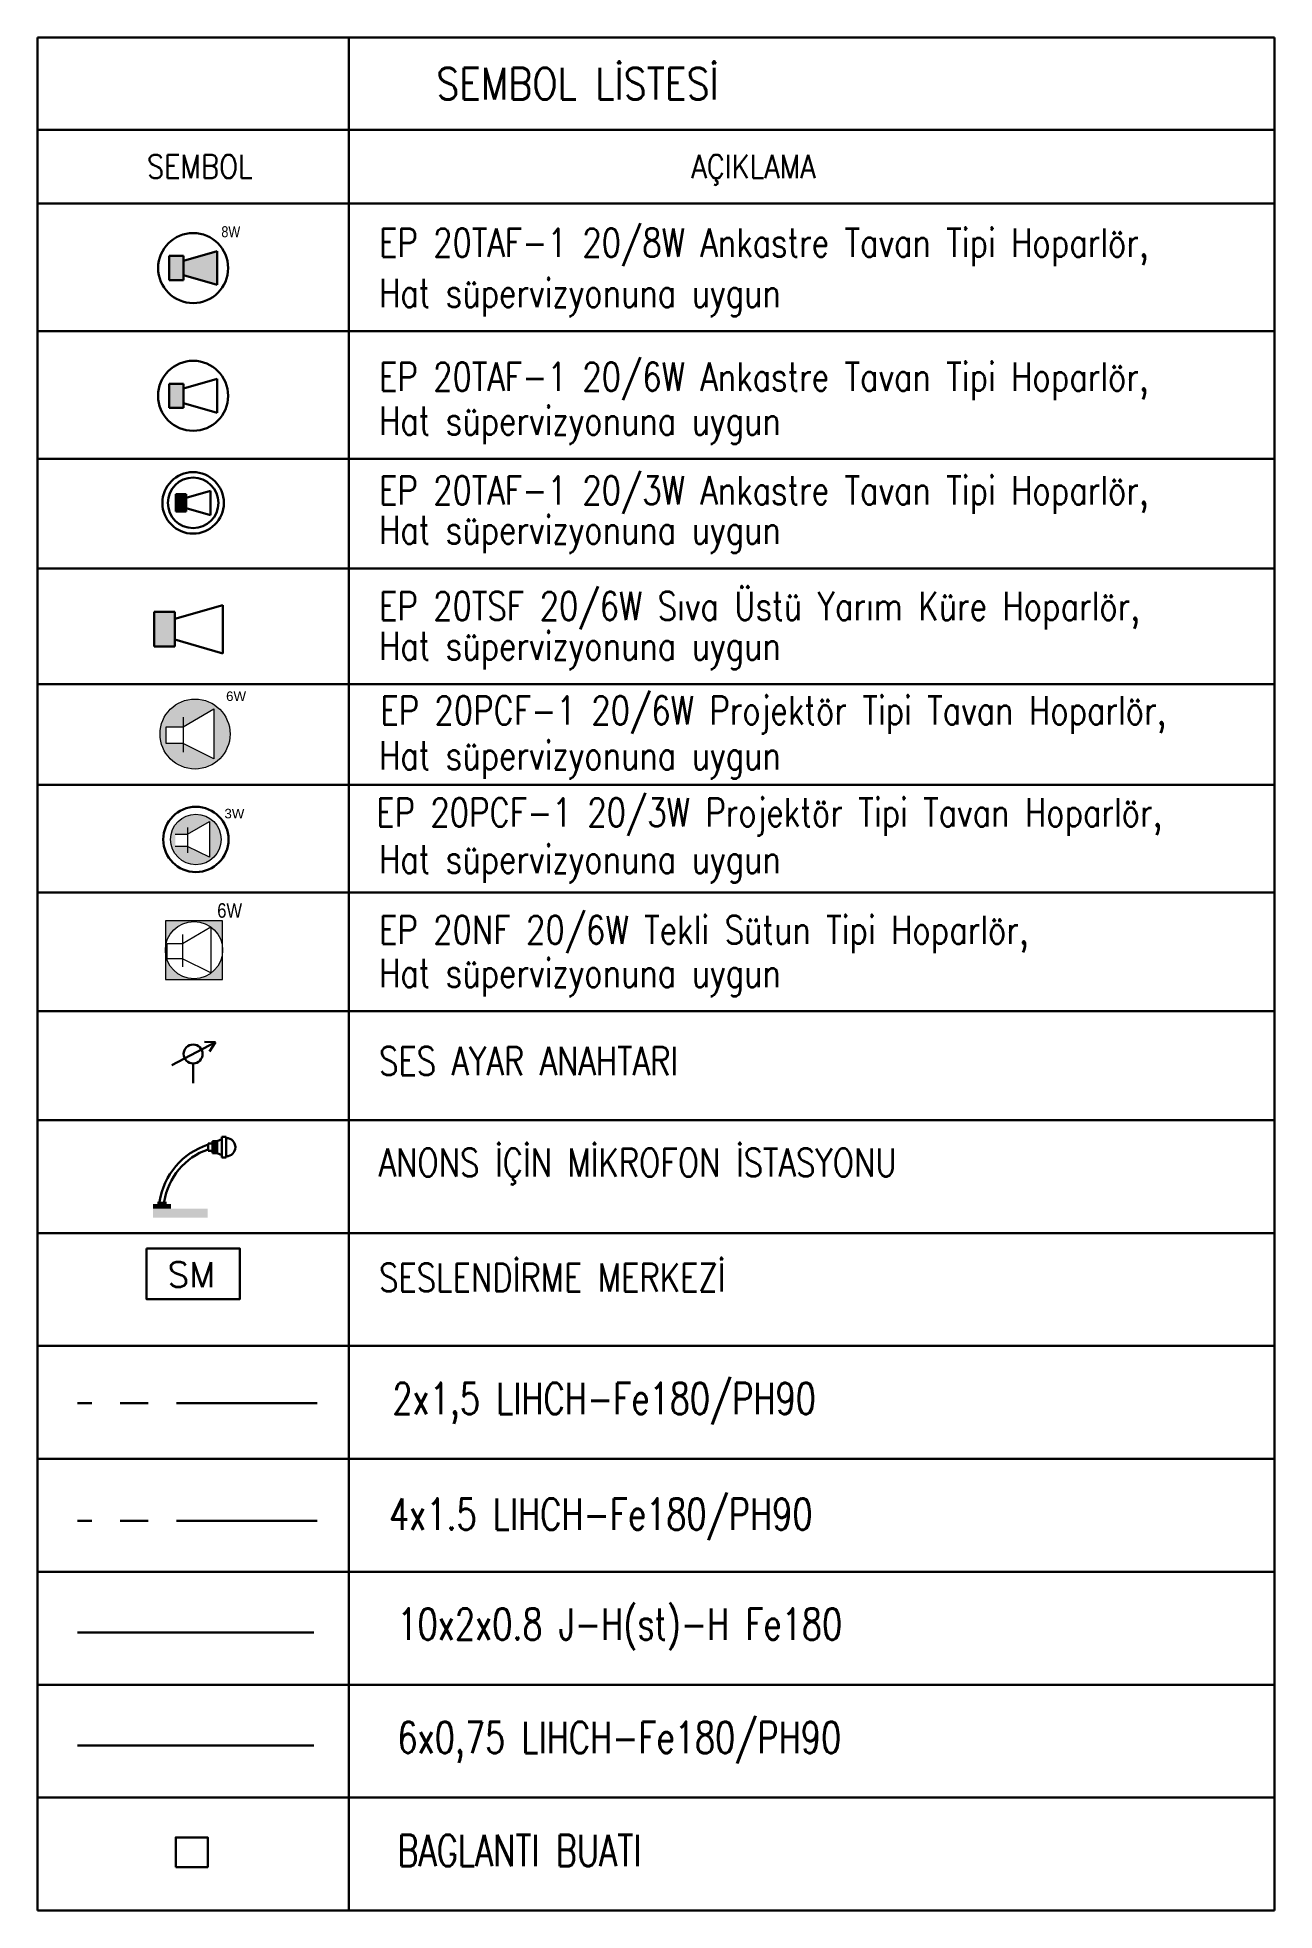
# Model space of a CAD drawing. Header units: metres. Extents: x -13545 to 152404, y -11890 to 28436.
# Drawn here: x -13545 to -10801, y 7459 to 11616 of the extents above; entities that cross this region are included whole.
import ezdxf
from ezdxf.enums import TextEntityAlignment as Align

# ---------------------------------------------------------------- set-up
doc = ezdxf.new("R2010")
doc.units = ezdxf.units.M
doc.header["$LTSCALE"] = 100
doc.header["$MEASUREMENT"] = 0
doc.linetypes.add('PHANTOM2', pattern=[1.25, 0.625, -0.125, 0.125, -0.125, 0.125, -0.125])
doc.layers.get('0').update_dxf_attribs({"color": 9, "lineweight": 9})
for name, color, linetype, lineweight in [('E-3W ACİL ANONS İÇİN HOPARLÖR (GÖMME) (YANGINA DAYANIKLI)', 7, 'Continuous', 30), ('E-6W ACİL ANONS İÇİN HOPARLÖR (GÖMME) (YANGINA DAYANIKLI)', 7, 'Continuous', 30), ('E-6W ACİL ANONS İÇİN HOPARLÖR (SIVAÜSTÜ) (YANGINA DAYANIKLI)', 7, 'Continuous', 30), ('E-KABLO', 7, 'Continuous', 30), ('E-MESH TAVAN', 1, 'Continuous', 30), ('E-MİKROFON', 7, 'Continuous', 30), ('E-SES AYAR ANAHTARI', 7, 'Continuous', 30), ('E-SESLENDİRME MERKEZİ (MÜZİK YAYINI) (OTEL)', 7, 'Continuous', 30), ('E-YAZI', 7, 'Continuous', 30), ('Seslendirme', 7, 'Continuous', 9)]:
    doc.layers.add(name, color=color, linetype=linetype, lineweight=lineweight)
doc.styles.add('Arial', font='arial.ttf', dxfattribs={"height": 2.5})
doc.styles.add('E-YAZI', font='txttw.shx')
doc.styles.add('ILGAZ', font='txttw.shx')
doc.styles.add('MuuM_TEXT-STANDART', font='ARIALN.TTF')

msp = doc.modelspace()

# ---------------------------------------------------------------- texts
at = {"layer": 'E-YAZI', "color": 4, "style": 'E-YAZI', "width": 0.85}
for s, height, p in [('SEMBOL LİSTESİ', 69.611, (-12347.4, 11513.5)), ('SEMBOL', 52.21, (-13185.3, 11329.6)), ('AÇIKLAMA', 52.21, (-11956.6, 11329.6))]:
    msp.add_text(s, height=height, dxfattribs=at).set_placement(p, align=Align.MIDDLE_CENTER)
at = {"layer": 'E-YAZI', "color": 3}
for s, height, style, width, p in [('EP 20TAF-1 20/8W Ankastre Tavan Tipi Hoparlör,', 62.65, 'E-YAZI', 0.8, (-12787.9, 11129.5)), ('Hat süpervizyonuna uygun', 62.65, 'E-YAZI', 0.8, (-12787.9, 11017.7)), ('EP 20TAF-1 20/6W Ankastre Tavan Tipi Hoparlör,', 62.65, 'E-YAZI', 0.8, (-12787.9, 10831.8)), ('Hat süpervizyonuna uygun', 62.65, 'E-YAZI', 0.8, (-12787.9, 10734.2)), ('EP 20TAF-1 20/3W Ankastre Tavan Tipi Hoparlör,', 62.65, 'E-YAZI', 0.8, (-12787.9, 10579.9)), ('Hat süpervizyonuna uygun', 62.65, 'E-YAZI', 0.8, (-12787.9, 10492.1)), ('EP 20TSF 20/6W Sıva Üstü Yarım Küre Hoparlör,', 62.65, 'E-YAZI', 0.8, (-12787.9, 10322.9)), ('Hat süpervizyonuna uygun', 62.65, 'E-YAZI', 0.8, (-12787.9, 10234.5)), ('EP 20PCF-1 20/6W Projektör Tipi Tavan Hoparlör,', 62.65, 'E-YAZI', 0.8, (-12785, 10091.4)), ('Hat süpervizyonuna uygun', 62.65, 'E-YAZI', 0.8, (-12787.9, 9991.5)), ('EP 20PCF-1 20/3W Projektör Tipi Tavan Hoparlör,', 62.65, 'E-YAZI', 0.8, (-12794, 9864.9)), ('Hat süpervizyonuna uygun', 62.65, 'E-YAZI', 0.8, (-12787.9, 9761.2)), ('EP 20NF 20/6W Tekli Sütun Tipi Hoparlör,', 62.65, 'E-YAZI', 0.8, (-12787.9, 9604.4)), ('Hat süpervizyonuna uygun', 62.65, 'E-YAZI', 0.8, (-12787.9, 9508.5)), ('SES AYAR ANAHTARI', 62.65, 'E-YAZI', 0.8, (-12787.9, 9313.4)), ('ANONS İÇİN MİKROFON İSTASYONU', 62.65, 'E-YAZI', 0.8, (-12788.5, 9087.9, 0)), ('SESLENDİRME MERKEZİ ', 62.65, 'E-YAZI', 0.8, (-12787.9, 8832.7)), ('2x1,5 LIHCH-Fe180/PH90', 69.611, 'ILGAZ', 0.75, (-12758.1, 8560.8, 0)), ('4x1.5 LIHCH-Fe180/PH90', 69.611, 'ILGAZ', 0.75, (-12765.6, 8304.1, 0)), ('10x2x0.8 J-H(st)-H Fe180', 69.611, 'ILGAZ', 0.75, (-12746.8, 8060.2, 0)), ('6x0,75 LIHCH-Fe180/PH90', 69.611, 'ILGAZ', 0.75, (-12746.8, 7808.5, 0)), ('BAGLANTI BUATI', 69.611, 'ILGAZ', 0.75, (-12746.8, 7557.6, 0))]:
    msp.add_text(s, height=height, dxfattribs=dict(at, style=style, width=width)).set_placement(p)

# ---------------------------------------------------------------- blocks, each defined once
blk = doc.blocks.new('100_3W ACİL ANONS İÇİN HOPARLÖR (GÖMME) (YANGINA DAYANIKLI)')
at = {"layer": 'E-3W ACİL ANONS İÇİN HOPARLÖR (GÖMME) (YANGINA DAYANIKLI)', "color": 4}
for p, q in [((-1.58, -0.79), (-1.58, 0.79)), ((-1.58, 0.79), (-0.63, 0.79)), ((-0.63, 0.47), (1.58, 1.11)), ((-0.63, 0.79), (-0.63, -0.79)), ((1.58, -1.11), (1.58, 1.11)), ((-0.63, -0.79), (-1.58, -0.79)), ((-0.63, -0.47), (1.58, -1.11))]:
    blk.add_line(p, q, dxfattribs=at)
at = {"layer": 'E-3W ACİL ANONS İÇİN HOPARLÖR (GÖMME) (YANGINA DAYANIKLI)', "color": 3}
for radius in [2.8, 2.3]:
    blk.add_circle((0, 0), radius, dxfattribs=at)
at = {"layer": 'E-3W ACİL ANONS İÇİN HOPARLÖR (GÖMME) (YANGINA DAYANIKLI)', "color": 4}
blk.add_solid([(-1.58, 0.79), (-0.63, 0.79), (-1.58, -0.79), (-0.63, -0.79)], dxfattribs=at)
blk = doc.blocks.new('100_SES AYAR ANAHTARI')
at = {"layer": 'E-SES AYAR ANAHTARI', "color": 4}
for p, q in [((1.78, 3.25), (-1.69, 1.43)), ((1.78, 3.25), (0.92, 3.28)), ((1.78, 3.25), (1.31, 2.53)), ((0, 0), (0, 1.56))]:
    blk.add_line(p, q, dxfattribs=at)
blk.add_circle((0, 2.32), 0.756, dxfattribs=at)
blk = doc.blocks.new('100_SESLENDİRME MERKEZİ (MÜZİK YAYINI) (OTEL)')
at = {"layer": 'E-SESLENDİRME MERKEZİ (MÜZİK YAYINI) (OTEL)', "color": 4}
blk.add_lwpolyline([(-2.97, 3.24), (2.97, 3.24), (2.97, 0), (-2.97, 0)], close=True, dxfattribs=at)
at = {"layer": 'E-SESLENDİRME MERKEZİ (MÜZİK YAYINI) (OTEL)', "color": 3, "style": 'E-YAZI'}
blk.add_text('SM', height=1.6, dxfattribs=at).set_placement((-1.62, 0.77))
blk = doc.blocks.new('10_MİKROFON')
at = {"layer": 'E-MİKROFON', "color": 3, "linetype": 'Continuous'}
for p, q in [((258, 518), (222, 518)), ((222, 518), (222, 460)), ((258, 460), (222, 460)), ((294, 537), (258, 537)), ((258, 537), (258, 442)), ((276, 537), (276, 442)), ((294, 537), (331, 553)), ((294, 537), (294, 442)), ((331, 571), (367, 571)), ((331, 571), (331, 408)), ((367, 571), (367, 408)), ((294, 442), (258, 442)), ((294, 442), (331, 426)), ((331, 408), (367, 408))]:
    blk.add_line(p, q, dxfattribs=at)
for centre, radius, start, end in [((396, -29), 566, 107.9317, 171.5065), ((396, -29), 530, 109.2064, 170.9199), ((367, 489), 72.6, 270, 90)]:
    blk.add_arc(centre, radius, start, end, dxfattribs=at)
for points in [[(-73, 36), (-218, 36), (-73, 0), (-218, 0)], [(218, 0), (-218, 0), (218, -73), (-218, -73)], [(-109, 54), (-109, 36), (-181, 54), (-181, 36)]]:
    blk.add_solid(points, dxfattribs=at)
blk = doc.blocks.new('100_6W ACİL ANONS İÇİN HOPARLÖR (SIVAÜSTÜ) (YANGINA DAYANIKLI)')
at = {"layer": 'E-6W ACİL ANONS İÇİN HOPARLÖR (SIVAÜSTÜ) (YANGINA DAYANIKLI)'}
blk.add_hatch(color=4, dxfattribs=at).paths.add_polyline_path([(0, 1.1), (1.32, 1.1), (1.32, -1.1), (0, -1.1)])
at = {"layer": 'E-6W ACİL ANONS İÇİN HOPARLÖR (SIVAÜSTÜ) (YANGINA DAYANIKLI)', "color": 4}
for p, q in [((1.32, 0.66), (4.39, 1.54)), ((4.39, -1.54), (4.39, 1.54)), ((0, -1.1), (0, 1.1)), ((0, 1.1), (1.32, 1.1)), ((1.32, 1.1), (1.32, -1.1)), ((1.32, -1.1), (0, -1.1)), ((1.32, -0.66), (4.39, -1.54))]:
    blk.add_line(p, q, dxfattribs=at)
blk = doc.blocks.new('100_6W ACİL ANONS İÇİN HOPARLÖR (GÖMME) (YANGINA DAYANIKLI)')
at = {"layer": 'E-6W ACİL ANONS İÇİN HOPARLÖR (GÖMME) (YANGINA DAYANIKLI)', "color": 4}
for p, q in [((-2.19, -1.1), (-2.19, 1.1)), ((-2.19, 1.1), (-0.88, 1.1)), ((-0.88, 0.66), (2.19, 1.54)), ((-0.88, 1.1), (-0.88, -1.1)), ((2.19, -1.54), (2.19, 1.54)), ((-0.88, -1.1), (-2.19, -1.1)), ((-0.88, -0.66), (2.19, -1.54))]:
    blk.add_line(p, q, dxfattribs=at)
at = {"layer": 'E-6W ACİL ANONS İÇİN HOPARLÖR (GÖMME) (YANGINA DAYANIKLI)', "color": 3}
blk.add_circle((0, 0), 3.19, dxfattribs=at)
at = {"layer": 'E-6W ACİL ANONS İÇİN HOPARLÖR (GÖMME) (YANGINA DAYANIKLI)', "color": 4}
blk.add_solid([(-2.19, 1.1), (-0.88, 1.1), (-2.19, -1.1), (-0.88, -1.1)], dxfattribs=at)
blk = doc.blocks.new('100_8W ACİL ANONS İÇİN HOPARLÖR (GÖMME) (YANGINA DAYANIKLI)')
at = {"layer": 'E-6W ACİL ANONS İÇİN HOPARLÖR (GÖMME) (YANGINA DAYANIKLI)', "linetype": 'PHANTOM2'}
h = blk.add_hatch(color=4, dxfattribs=at)
h.dxf.hatch_style = 1
h.paths.add_polyline_path([(-2515.1, 4571.6), (-2493.7, 4577.7), (-2493.7, 4556.3), (-2515.1, 4562.4)])
h.paths.add_polyline_path([(-2493.7, 4556.3), (-2515.1, 4562.4)], flags=17)
at = {"layer": 'E-6W ACİL ANONS İÇİN HOPARLÖR (GÖMME) (YANGINA DAYANIKLI)', "color": 4}
for p, q in [((-2524.3, 4559.4), (-2524.3, 4574.7)), ((-2524.3, 4574.7), (-2515.1, 4574.7)), ((-2515.1, 4571.6), (-2493.7, 4577.7)), ((-2515.1, 4574.7), (-2515.1, 4559.4)), ((-2493.7, 4556.3), (-2493.7, 4577.7)), ((-2515.1, 4562.4), (-2493.7, 4556.3)), ((-2515.1, 4559.4), (-2524.3, 4559.4))]:
    blk.add_line(p, q, dxfattribs=at)
at = {"layer": 'E-6W ACİL ANONS İÇİN HOPARLÖR (GÖMME) (YANGINA DAYANIKLI)', "color": 4, "linetype": 'PHANTOM2'}
for p, q in [((-2515.1, 4571.6), (-2493.7, 4577.7)), ((-2493.7, 4577.7), (-2493.7, 4556.3)), ((-2515.1, 4571.6), (-2515.1, 4562.4)), ((-2515.1, 4562.4), (-2515.1, 4571.6)), ((-2493.7, 4556.3), (-2515.1, 4562.4))]:
    blk.add_line(p, q, dxfattribs=at)
at = {"layer": 'E-6W ACİL ANONS İÇİN HOPARLÖR (GÖMME) (YANGINA DAYANIKLI)', "color": 3}
blk.add_circle((-2509, 4567), 22.2, dxfattribs=at)
at = {"layer": 'E-6W ACİL ANONS İÇİN HOPARLÖR (GÖMME) (YANGINA DAYANIKLI)', "color": 4}
blk.add_solid([(-2524.3, 4574.7), (-2515.1, 4574.7), (-2524.3, 4559.4), (-2515.1, 4559.4)], dxfattribs=at)
at = {"layer": 'E-6W ACİL ANONS İÇİN HOPARLÖR (GÖMME) (YANGINA DAYANIKLI)', "color": 3, "insert": (-2491.1, 4593.5), "char_height": 6.96, "attachment_point": 1, "style": 'MuuM_TEXT-STANDART'}
blk.add_mtext_dynamic_manual_height_columns('8W', width=2.084, gutter_width=150, heights=[0], dxfattribs=at)
blk = doc.blocks.new('100_3W ACİL ANONS İÇİN HOPARLÖR (SARKIT) (YANGINA DAYANIKLI)')
at = {"layer": 'Seslendirme'}
h = blk.add_hatch(color=3, dxfattribs=at)
h.paths.add_polyline_path([(-5215.7, 3851.7, 1), (-5183.7, 3851.7, 1)])
h.paths.add_polyline_path([(-5191.1, 3863.1), (-5191.1, 3840.4), (-5205.1, 3847.3), (-5212.8, 3847.3), (-5212.8, 3855), (-5205.1, 3855)], flags=16)
at = {"layer": 'E-YAZI', "color": 3, "linetype": 'Continuous', "ltscale": 100}
blk.add_circle((-5199.7, 3851.7, 0), 20.7, dxfattribs=at)
at = {"layer": 'Seslendirme', "color": 3}
for p, q in [((-5205.1, 3855, 0), (-5191.1, 3863.1, 0)), ((-5191.1, 3863.1, 452.5), (-5191.1, 3840.4, 452.5)), ((-5212.8, 3855, 0), (-5205.1, 3855, 0)), ((-5205.1, 3859.3, 0), (-5205.1, 3843.3, 0)), ((-5205.1, 3847.3, 0), (-5212.8, 3847.3, 0)), ((-5191.1, 3840.4, 0), (-5205.1, 3847.3, 0))]:
    blk.add_line(p, q, dxfattribs=at)
blk.add_circle((-5199.7, 3851.7, 0), 16, dxfattribs=at)
at = {"color": 3, "insert": (-5181.6, 3871.1, 0), "char_height": 6.03, "attachment_point": 1, "style": 'Arial'}
blk.add_mtext_dynamic_manual_height_columns('3W', width=27.142, gutter_width=12.5, heights=[0], dxfattribs=at)
blk = doc.blocks.new('100_6W ACİL ANONS İÇİN HOPARLÖR (SARKIT) (YANGINA DAYANIKLI)')
at = {"layer": 'Seslendirme'}
h = blk.add_hatch(color=3, dxfattribs=at)
h.paths.add_polyline_path([(-22.2, 0, 1), (22.2, 0, 1)])
h.paths.add_polyline_path([(12, 15.9), (12, -15.7), (-7.5, -6.1), (-18.2, -6.1), (-18.2, 4.5), (-7.5, 4.5)], flags=16)
at = {"layer": 'Seslendirme', "color": 3}
for p, q in [((-7.5, 4.5), (12, 15.9)), ((12, 15.9, 628.7), (12, -15.7, 628.7)), ((-18.2, 4.5), (-7.5, 4.5)), ((-18.2, -6.1), (-18.2, 4.5)), ((-7.5, 10.6), (-7.5, -11.6)), ((-7.5, -6.1), (-18.2, -6.1)), ((12, -15.7), (-7.5, -6.1))]:
    blk.add_line(p, q, dxfattribs=at)
blk.add_circle((0, 0), 22.2, dxfattribs=at)
at = {"color": 3, "insert": (19.7, 27), "char_height": 6.03, "attachment_point": 1, "style": 'Arial'}
blk.add_mtext_dynamic_manual_height_columns('6W', width=27.142, gutter_width=12.5, heights=[0], dxfattribs=at)
blk = doc.blocks.new('ep20n')
at = {"layer": 'Seslendirme'}
h = blk.add_hatch(color=3, dxfattribs=at)
h.paths.add_polyline_path([(59.4, -30.4), (59.4, 0, -1), (0, 0), (0, -30.4)])
h.paths.add_polyline_path([(0, 30.4), (0, 0, -1), (59.4, 0), (59.4, 30.4)])
at = {"layer": 'Seslendirme', "color": 3}
for p, q in [((59.4, 30.4), (0, 30.4)), ((0, 30.4), (0, -30.4)), ((17.8, 6.9), (47, 24)), ((47, 24, 943.8), (47, -23.5, 943.8)), ((59.4, -30.4), (59.4, 30.4)), ((1.8, -9.1), (1.8, 6.9)), ((1.8, 6.9), (17.8, 6.9)), ((17.8, 16), (17.8, -17.3)), ((17.8, -9.1), (1.8, -9.1)), ((47, -23.5), (17.8, -9.1)), ((0, -30.4), (59.4, -30.4))]:
    blk.add_line(p, q, dxfattribs=at)
blk.add_circle((29.7, 0), 29.7, dxfattribs=at)
at = {"color": 3, "insert": (53.8, 48.6), "char_height": 15, "attachment_point": 1, "style": 'MuuM_TEXT-STANDART'}
blk.add_mtext_dynamic_manual_height_columns('6W', width=52.414, gutter_width=150, heights=[0], dxfattribs=at)

# ---------------------------------------------------------------- linework, layer by layer
at = {"layer": 'E-KABLO', "color": 5, "linetype": 'PHANTOM2', "ltscale": 5}
msp.add_line((-12924.8, 8585.5), (-13457, 8585.5), dxfattribs=at)
at = {"layer": 'E-KABLO', "color": 6, "linetype": 'PHANTOM2', "ltscale": 5}
msp.add_line((-12924.8, 8324.3), (-13457, 8324.3), dxfattribs=at)
at = {"layer": 'E-KABLO', "color": 4, "linetype": 'PHANTOM2', "ltscale": 10}
msp.add_line((-13457, 8076.2), (-12932.2, 8076.2), dxfattribs=at)
at = {"layer": 'E-KABLO', "color": 3, "linetype": 'PHANTOM2', "ltscale": 10}
msp.add_line((-13457, 7825.6), (-12932.2, 7825.6), dxfattribs=at)
at = {"layer": 'E-YAZI', "color": 4}
for p, q in [((-13545.5, 11616), (-13545.5, 7459.2)), ((-13545.5, 11616), (-10800.8, 11616)), ((-10800.8, 11616), (-10800.8, 7459.2)), ((-13545.5, 11411), (-10800.8, 11411)), ((-13545.5, 11247.8), (-10800.8, 11247.8))]:
    msp.add_line(p, q, dxfattribs=at)
at = {"layer": 'E-YAZI', "color": 7}
for p, q in [((-12854.9, 11616), (-12854.9, 7459.2)), ((-13545.5, 10181.1), (-10800.8, 10181.1)), ((-13545.5, 9957.6), (-10800.8, 9957.6)), ((-13545.5, 9718.8), (-10800.8, 9718.8)), ((-13545.5, 9455.1), (-10800.8, 9455.1))]:
    msp.add_line(p, q, dxfattribs=at)
at = {"layer": 'E-YAZI', "color": 7, "linetype": 'Continuous'}
for p, q in [((-13545.5, 11247.8), (-10800.8, 11247.8)), ((-13545.5, 10964.3), (-10800.8, 10964.3)), ((-13545.5, 10680.8), (-10800.8, 10680.8)), ((-13545.5, 10437.6), (-10800.8, 10437.6)), ((-13545.5, 9213.4), (-10800.8, 9213.4)), ((-13545.5, 8962.8), (-10800.8, 8962.8)), ((-13545.5, 8712.2), (-10800.8, 8712.2)), ((-13545.5, 8461.6), (-10800.8, 8461.6)), ((-13545.5, 8211), (-10800.8, 8211)), ((-13545.5, 7960.4), (-10800.8, 7960.4)), ((-13545.5, 7709.8), (-10800.8, 7709.8))]:
    msp.add_line(p, q, dxfattribs=at)
at = {"layer": 'E-YAZI', "color": 4, "linetype": 'Continuous'}
msp.add_line((-13545.5, 7459.2), (-10800.8, 7459.2), dxfattribs=at)
at = {"layer": 'E-YAZI', "color": 3, "linetype": 'Continuous', "ltscale": 100, "elevation": 0}
msp.add_lwpolyline([(-13238.8, 7555.8), (-13167.6, 7555.8), (-13167.6, 7621.6), (-13238.8, 7621.6)], close=True, dxfattribs=at)

# ---------------------------------------------------------------- block references
at = {"layer": 'E-3W ACİL ANONS İÇİN HOPARLÖR (GÖMME) (YANGINA DAYANIKLI)', "xscale": 24.36388888888889, "yscale": 24.36388888888889, "zscale": 24.36388888888889}
msp.add_blockref('100_3W ACİL ANONS İÇİN HOPARLÖR (GÖMME) (YANGINA DAYANIKLI)', (-13200.2, 10583.1), dxfattribs=at)
at = {"layer": 'E-6W ACİL ANONS İÇİN HOPARLÖR (GÖMME) (YANGINA DAYANIKLI)', "color": 4, "linetype": 'PHANTOM2', "xscale": 3.5, "yscale": 3.5, "zscale": 3.5}
msp.add_blockref('100_8W ACİL ANONS İÇİN HOPARLÖR (GÖMME) (YANGINA DAYANIKLI)', (-4418.6, -4880.2), dxfattribs=at)
at = {"layer": 'E-6W ACİL ANONS İÇİN HOPARLÖR (GÖMME) (YANGINA DAYANIKLI)', "xscale": 24.36388888888889, "yscale": 24.36388888888889, "zscale": 24.36388888888889}
msp.add_blockref('100_6W ACİL ANONS İÇİN HOPARLÖR (GÖMME) (YANGINA DAYANIKLI)', (-13200.2, 10820.8), dxfattribs=at)
at = {"layer": 'E-6W ACİL ANONS İÇİN HOPARLÖR (SIVAÜSTÜ) (YANGINA DAYANIKLI)'}
for name, p, xscale, yscale, zscale in [('100_6W ACİL ANONS İÇİN HOPARLÖR (SIVAÜSTÜ) (YANGINA DAYANIKLI)', (-13286.9, 10302.8), 34.80555555555556, 34.80555555555556, 34.80555555555556), ('ep20n', (-13261.7, 9590.7, 0), 2.138870795677565, 2.138870795677565, 2.138870795677565)]:
    msp.add_blockref(name, p, dxfattribs=dict(at, xscale=xscale, yscale=yscale, zscale=zscale))
at = {"layer": 'E-MESH TAVAN', "color": 6, "linetype": 'PHANTOM2', "xscale": 3.5, "yscale": 3.5, "zscale": 3.5}
for name, p in [('100_6W ACİL ANONS İÇİN HOPARLÖR (SARKIT) (YANGINA DAYANIKLI)', (-13195.9, 10070.2, 0)), ('100_3W ACİL ANONS İÇİN HOPARLÖR (SARKIT) (YANGINA DAYANIKLI)', (5004.9, -3644.7))]:
    msp.add_blockref(name, p, dxfattribs=at)
at = {"layer": 'E-MİKROFON', "color": 6, "linetype": 'Continuous', "xscale": 0.2784444444444444, "yscale": 0.2784444444444444, "zscale": 0.2784444444444444}
msp.add_blockref('10_MİKROFON', (-13228.8, 9017.1), dxfattribs=at)
at = {"layer": 'E-SES AYAR ANAHTARI', "xscale": 27.84444444444444, "yscale": 27.84444444444444, "zscale": 27.84444444444444}
msp.add_blockref('100_SES AYAR ANAHTARI', (-13200.2, 9295.5), dxfattribs=at)
at = {"layer": 'E-SESLENDİRME MERKEZİ (MÜZİK YAYINI) (OTEL)', "xscale": 34.80555555555556, "yscale": 34.80555555555556, "zscale": 34.80555555555556}
msp.add_blockref('100_SESLENDİRME MERKEZİ (MÜZİK YAYINI) (OTEL)', (-13200.2, 8815.9), dxfattribs=at)

msp.set_redraw_order([(e.dxf.handle, doc.entitydb.next_handle()) for e in msp.query("TEXT MTEXT ATTDEF DIMENSION ARC_DIMENSION")])  # texts and dimensions are drawn at this point

doc.saveas('drawing.dxf')
